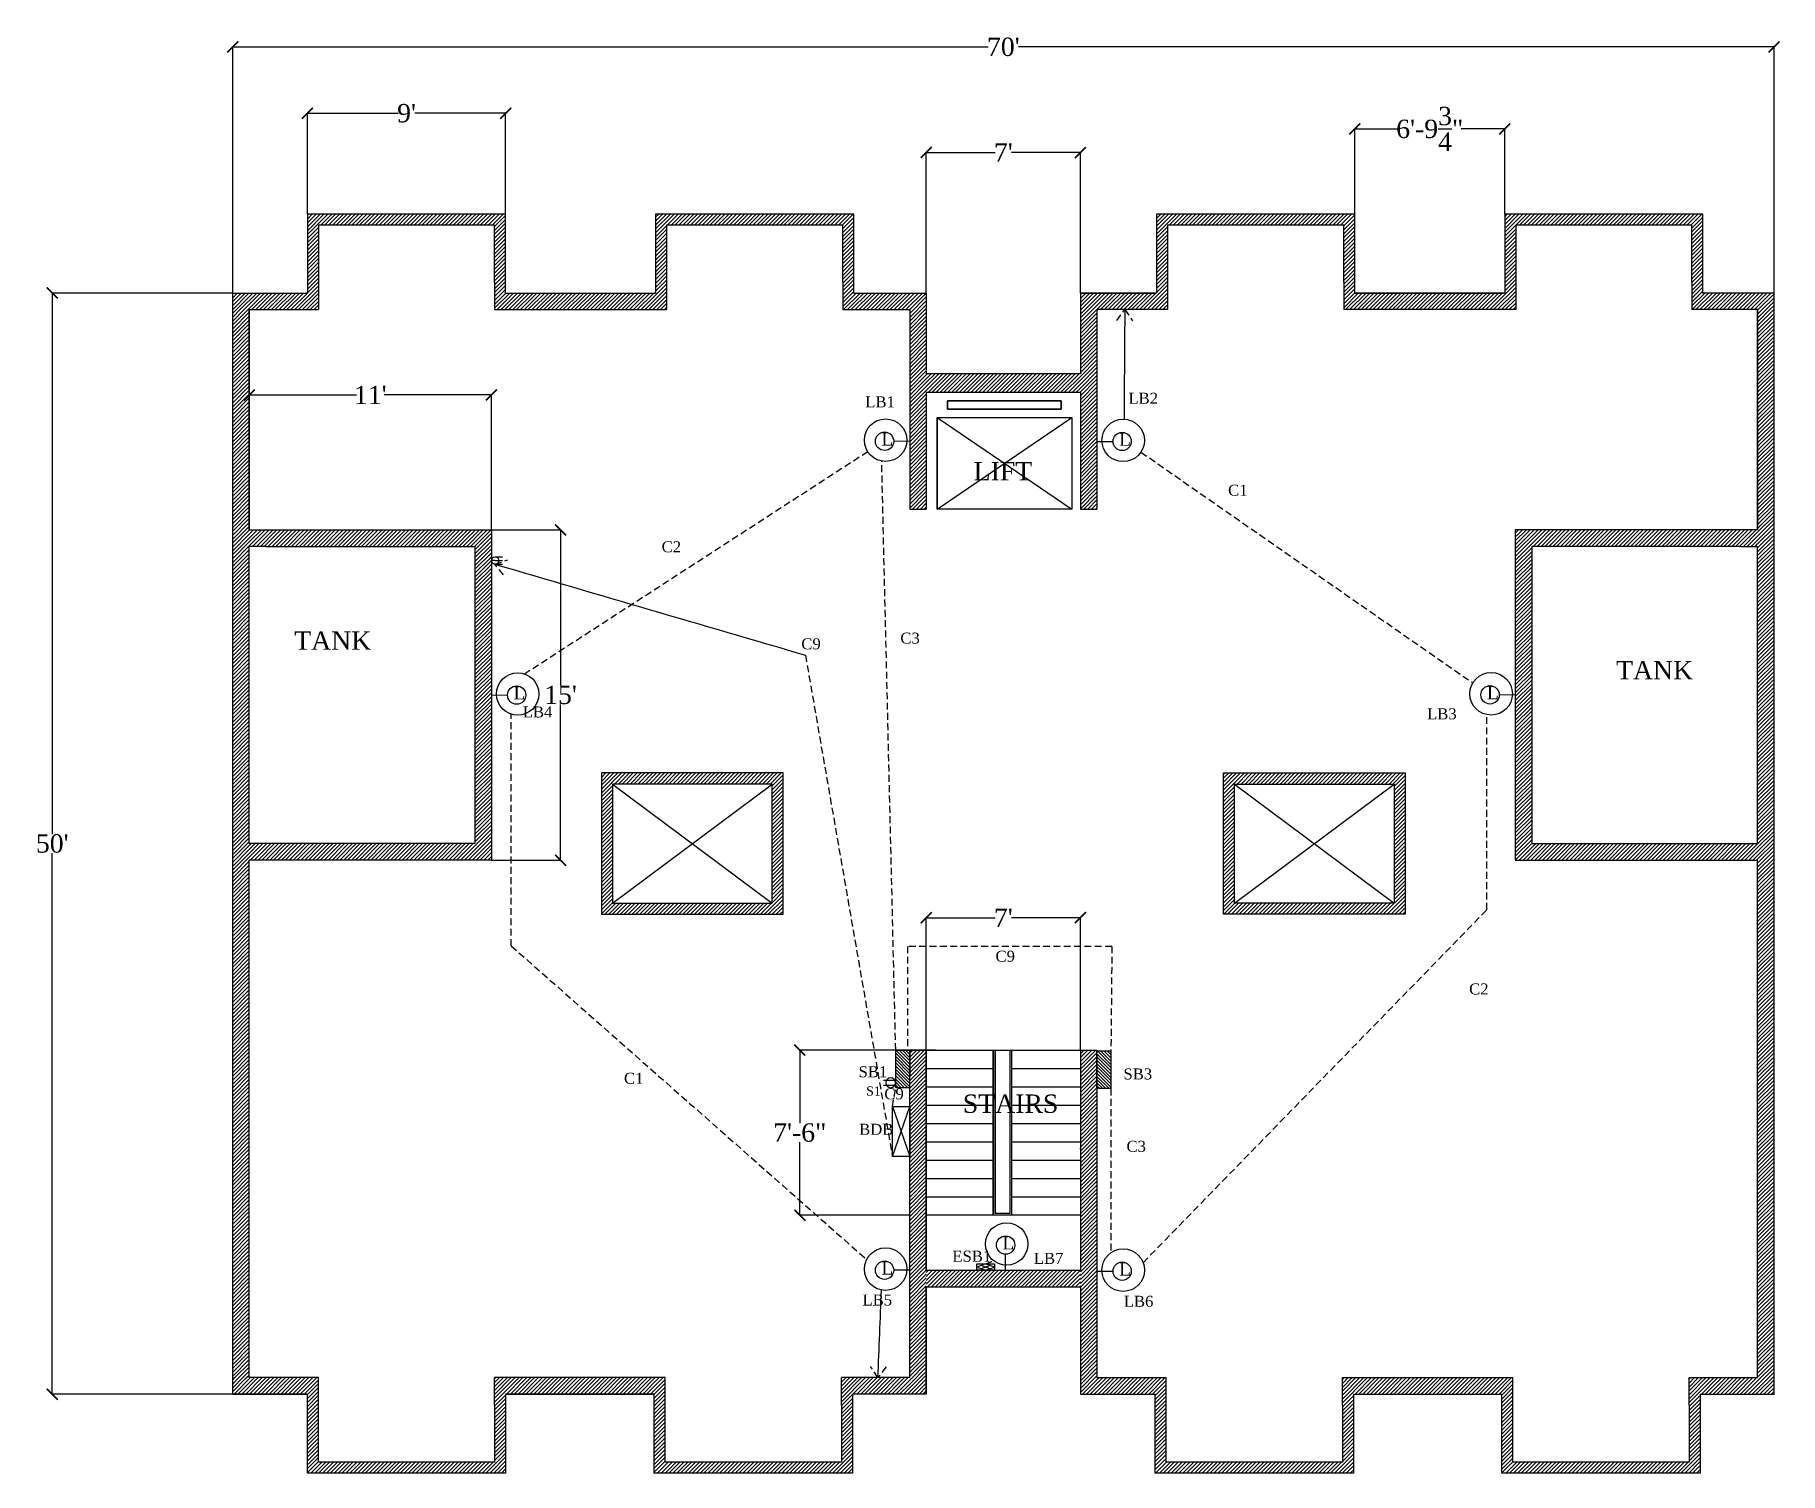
# Model space of a CAD drawing. Header units: inches. Extents: x -263 to 3557, y 209 to 1002.
# Drawn here: x 2606 to 3557, y 218 to 1002 of the extents above; entities that cross this region are included whole.
import ezdxf

# ---------------------------------------------------------------- set-up
doc = ezdxf.new("R2010")
doc.units = ezdxf.units.IN
doc.header["$LTSCALE"] = 15
doc.header["$MEASUREMENT"] = 0
doc.linetypes.add('HIDDEN', pattern=[0.375, 0.25, -0.125])
doc.layers.add('Conduit', color=5, linetype='HIDDEN', lineweight=20)
doc.layers.add('E-SWITCH-SOCKET', color=6, linetype='Continuous', lineweight=25)
for name, color, linetype in [('Conduit_Fan&Light', 34, 'Continuous'), ('ConFit_name', 222, 'Continuous'), ('ConFit_names', 18, 'Continuous'), ('Dimensions', 18, 'Continuous'), ('EC', 20, 'HIDDEN'), ('Fittings', 194, 'Continuous'), ('Fixtures', 34, 'Continuous'), ('GC', 152, 'HIDDEN'), ('Hatches', 150, 'Continuous'), ('Text', 11, 'Continuous')]:
    doc.layers.add(name, color=color, linetype=linetype)
doc.styles.get("Standard").update_dxf_attribs({"font": 'times.ttf', "height": 10})
doc.dimstyles.get("Standard").update_dxf_attribs({"dimtxt": 6, "dimasz": 6, "dimexe": 0.18, "dimexo": 0.0625, "dimgap": 0.09, "dimtad": 0, "dimtih": 1, "dimtoh": 1, "dimzin": 0, "dimdsep": 46, "dimlunit": 4, "dimtxsty": 'Standard', "dimblk": 'ARCHTICK', "dimcen": 0.0625, "dimadec": 0, "dimazin": 0, "dimtfac": 1, "dimtofl": 0, "dimtmove": 0, "dimatfit": 3, "dimfxl": 1, "dimtolj": 1, "dimtzin": 0, "dimarcsym": 0})
pattern_1 = [(45, (2868.8791, -260.861), (-1.0606602, 1.0606602), [])]

msp = doc.modelspace()

# ---------------------------------------------------------------- texts
at = {"layer": 'ConFit_name', "ltscale": 4, "char_height": 6, "attachment_point": 1}
for s, insert, width in [('SB1', (3054.426, 439.713), 49.15607), ('SB3', (3198.798, 438.5), 49.15607), ('BDB', (3054.743, 408.355), 37.62001), ('ESB1', (3105.544, 339.176), 49.15607)]:
    msp.add_mtext(s, dxfattribs=dict(at, insert=insert, width=width))
at = {"layer": 'ConFit_name', "lineweight": -2, "insert": (3058.549, 428.7), "char_height": 5, "width": 10, "attachment_point": 1}
msp.add_mtext('{\\C7;S1}', dxfattribs=at)
at = {"layer": 'ConFit_names', "ltscale": 4, "char_height": 6, "width": 62.38733, "attachment_point": 1}
for s, insert in [('LB1', (3058.08, 804.733)), ('LB2', (3201.509, 806.709)), ('LB4', (2871.42, 635.753)), ('LB3', (3364.28, 634.741)), ('LB7', (3149.958, 338.01)), ('LB5', (3056.563, 315.317)), ('LB6', (3198.973, 314.614))]:
    msp.add_mtext(s, dxfattribs=dict(at, insert=insert))
at = {"layer": 'GC', "lineweight": -2, "char_height": 6, "width": 9, "attachment_point": 1}
for s, insert in [('C1', (3255.821, 756.591)), ('C2', (2947.119, 725.778)), ('C3', (3077.203, 676.006)), ('C9', (3023.235, 672.877)), ('C9', (3129.062, 502.648)), ('C2', (3387.182, 484.813)), ('C1', (2926.59, 436.145)), ('C9', (3068.472, 427.664)), ('C3', (3200.442, 399.054))]:
    msp.add_mtext(s, dxfattribs=dict(at, insert=insert))
at = {"layer": 'Text', "char_height": 10, "attachment_point": 1}
for s, insert, width in [('LIFT', (3117.14, 768.963), 73.25), ('TANK', (2746.879, 676.639), 98.45246), ('TANK', (3467.27, 660.533), 98.45246), ('STAIRS', (3111.253, 424.306), 37.5)]:
    msp.add_mtext(s, dxfattribs=dict(at, insert=insert, width=width))

# ---------------------------------------------------------------- blocks, each defined once
blk = doc.blocks.new('_ArchTick')
at = {"color": 0, "linetype": 'ByBlock', "const_width": 0.15}
blk.add_lwpolyline([(-0.5, -0.5), (0.5, 0.5)], dxfattribs=at)
blk = doc.blocks.new('*D143')
at = {"layer": 'Defpoints', "color": 0, "lineweight": -2}
for p in [(3553.33, 995.14), (2713.33, 861), (3553.33, 861)]:
    blk.add_point(p, dxfattribs=at)
at = {"layer": 'Dimensions', "color": 0, "lineweight": -2}
for p, q in [((2713.33, 861.06), (2713.33, 995.32)), ((2713.33, 995.14), (3125.12, 995.14)), ((3553.33, 995.14), (3141.55, 995.14)), ((3553.33, 861.06), (3553.33, 995.32))]:
    blk.add_line(p, q, dxfattribs=at)
at = {"layer": 'Dimensions', "color": 0, "lineweight": -2, "xscale": 6, "yscale": 6, "zscale": 6, "rotation": 180}
blk.add_blockref('_ArchTick', (2713.33, 995.14), dxfattribs=at)
at = {"layer": 'Dimensions', "color": 0, "lineweight": -2, "xscale": 6, "yscale": 6, "zscale": 6}
blk.add_blockref('_ArchTick', (3553.33, 995.14), dxfattribs=at)
at = {"layer": 'Dimensions', "color": 0, "insert": (3133.33, 995.14), "char_height": 10, "attachment_point": 5}
blk.add_mtext("\\A1;70'", dxfattribs=at)
blk = doc.blocks.new('*D144')
at = {"layer": 'Defpoints', "color": 0, "lineweight": -2}
for p in [(3175.33, 937.64), (3091.33, 861), (3175.33, 861)]:
    blk.add_point(p, dxfattribs=at)
at = {"layer": 'Dimensions', "color": 0, "lineweight": -2}
for p, q in [((3091.33, 861.06), (3091.33, 937.82)), ((3091.33, 937.64), (3128.81, 937.64)), ((3175.33, 937.64), (3137.86, 937.64)), ((3175.33, 861.06), (3175.33, 937.82))]:
    blk.add_line(p, q, dxfattribs=at)
at = {"layer": 'Dimensions', "color": 0, "lineweight": -2, "xscale": 6, "yscale": 6, "zscale": 6, "rotation": 180}
blk.add_blockref('_ArchTick', (3091.33, 937.64), dxfattribs=at)
at = {"layer": 'Dimensions', "color": 0, "lineweight": -2, "xscale": 6, "yscale": 6, "zscale": 6}
blk.add_blockref('_ArchTick', (3175.33, 937.64), dxfattribs=at)
at = {"layer": 'Dimensions', "color": 0, "insert": (3133.33, 937.64), "char_height": 10, "attachment_point": 5}
blk.add_mtext("\\A1;7'", dxfattribs=at)
blk = doc.blocks.new('*D145')
at = {"color": 0, "lineweight": -2}
for p, q in [((3091.33, 448.56), (3091.33, 520.82)), ((3091.33, 520.64), (3128.81, 520.64)), ((3175.33, 520.64), (3137.86, 520.64)), ((3175.33, 448.56), (3175.33, 520.82))]:
    blk.add_line(p, q, dxfattribs=at)
at = {"layer": 'Defpoints', "color": 0, "lineweight": -2}
for p in [(3175.33, 520.64), (3091.33, 448.5), (3175.33, 448.5)]:
    blk.add_point(p, dxfattribs=at)
at = {"color": 0, "lineweight": -2, "xscale": 6, "yscale": 6, "zscale": 6, "rotation": 180}
blk.add_blockref('_ArchTick', (3091.33, 520.64), dxfattribs=at)
at = {"color": 0, "lineweight": -2, "xscale": 6, "yscale": 6, "zscale": 6}
blk.add_blockref('_ArchTick', (3175.33, 520.64), dxfattribs=at)
at = {"color": 0, "insert": (3133.33, 520.64), "char_height": 10, "attachment_point": 5}
blk.add_mtext("\\A1;7'", dxfattribs=at)
blk = doc.blocks.new('*D146')
at = {"color": 0, "lineweight": -2}
for p, q in [((3082.27, 448.5), (3022.2, 448.5)), ((3022.38, 448.5), (3022.38, 408.69)), ((3022.38, 358.5), (3022.38, 398.31)), ((3082.27, 358.5), (3022.2, 358.5))]:
    blk.add_line(p, q, dxfattribs=at)
at = {"layer": 'Defpoints', "color": 0, "lineweight": -2}
for p in [(3082.33, 448.5), (3022.38, 358.5), (3082.33, 358.5)]:
    blk.add_point(p, dxfattribs=at)
at = {"color": 0, "lineweight": -2, "xscale": 6, "yscale": 6, "zscale": 6}
for p, rotation in [((3022.38, 448.5), 90), ((3022.38, 358.5), 270)]:
    blk.add_blockref('_ArchTick', p, dxfattribs=dict(at, rotation=rotation))
at = {"color": 0, "insert": (3022.38, 403.5), "char_height": 10, "attachment_point": 5}
blk.add_mtext('\\A1;7\'-6"', dxfattribs=at)
blk = doc.blocks.new('LIGHTBULB2')
at = {"layer": 'Fittings'}
blk.add_line((0, 0), (-0.04, -8.76), dxfattribs=at)
at = {"layer": 'Fittings', "ltscale": 4}
blk.add_circle((-0.06, -13.75), 4.99, dxfattribs=at)
blk = doc.blocks.new('3PINA')
at = {"layer": 'Fixtures'}
for p, q in [((1.95, 0), (0, 0)), ((1.95, 2), (5.95, 2)), ((1.95, 0), (5.95, 0)), ((1.95, 0), (5.95, 0)), ((1.95, -2), (5.95, -2))]:
    blk.add_line(p, q, dxfattribs=at)
blk.add_circle((2, 0.01), 2, dxfattribs=at)
blk = doc.blocks.new('*D147')
at = {"layer": 'Defpoints', "color": 0, "lineweight": -2}
for p in [(2862.08, 959), (2754.08, 904), (2862.08, 904)]:
    blk.add_point(p, dxfattribs=at)
at = {"layer": 'Dimensions', "color": 0, "lineweight": -2}
for p, q in [((2754.08, 904.06), (2754.08, 959.18)), ((2754.08, 959), (2803.58, 959)), ((2862.08, 959), (2812.59, 959)), ((2862.08, 904.06), (2862.08, 959.18))]:
    blk.add_line(p, q, dxfattribs=at)
at = {"layer": 'Dimensions', "color": 0, "lineweight": -2, "xscale": 6, "yscale": 6, "zscale": 6, "rotation": 180}
blk.add_blockref('_ArchTick', (2754.08, 959), dxfattribs=at)
at = {"layer": 'Dimensions', "color": 0, "lineweight": -2, "xscale": 6, "yscale": 6, "zscale": 6}
blk.add_blockref('_ArchTick', (2862.08, 959), dxfattribs=at)
at = {"layer": 'Dimensions', "color": 0, "lineweight": -2, "insert": (2808.08, 959), "char_height": 10, "attachment_point": 5}
blk.add_mtext("\\A1;9'", dxfattribs=at)
blk = doc.blocks.new('_Open90')
at = {"color": 0, "linetype": 'ByBlock', "lineweight": -2}
for p, q in [((0, 0), (-1, 0)), ((-0.5, 0.5), (0, 0)), ((0, 0), (-0.5, -0.5))]:
    blk.add_line(p, q, dxfattribs=at)
blk = doc.blocks.new('*D148')
at = {"layer": 'Defpoints', "color": 0, "lineweight": -2}
for p in [(2854.33, 805.5), (2722.33, 732), (2854.33, 732)]:
    blk.add_point(p, dxfattribs=at)
at = {"layer": 'Dimensions', "color": 0, "lineweight": -2}
for p, q in [((2722.33, 732.06), (2722.33, 805.68)), ((2722.33, 805.5), (2780.71, 805.5)), ((2854.33, 805.5), (2795.96, 805.5)), ((2854.33, 732.06), (2854.33, 805.68))]:
    blk.add_line(p, q, dxfattribs=at)
at = {"layer": 'Dimensions', "color": 0, "lineweight": -2, "xscale": 6, "yscale": 6, "zscale": 6, "rotation": 180}
blk.add_blockref('_ArchTick', (2722.33, 805.5), dxfattribs=at)
at = {"layer": 'Dimensions', "color": 0, "lineweight": -2, "xscale": 6, "yscale": 6, "zscale": 6}
blk.add_blockref('_ArchTick', (2854.33, 805.5), dxfattribs=at)
at = {"layer": 'Dimensions', "color": 0, "lineweight": -2, "insert": (2788.33, 805.5), "char_height": 10, "attachment_point": 5}
blk.add_mtext("\\A1;11'", dxfattribs=at)
blk = doc.blocks.new('*D149')
at = {"layer": 'Defpoints', "color": 0, "lineweight": -2}
for p in [(2854.33, 732), (2854.33, 552), (2892, 552)]:
    blk.add_point(p, dxfattribs=at)
at = {"layer": 'Dimensions', "color": 0, "lineweight": -2}
for p, q in [((2854.39, 732), (2892.18, 732)), ((2892, 732), (2892, 647.18)), ((2892, 552), (2892, 636.82)), ((2854.39, 552), (2892.18, 552))]:
    blk.add_line(p, q, dxfattribs=at)
at = {"layer": 'Dimensions', "color": 0, "lineweight": -2, "xscale": 6, "yscale": 6, "zscale": 6}
for p, rotation in [((2892, 732), 90), ((2892, 552), 270)]:
    blk.add_blockref('_ArchTick', p, dxfattribs=dict(at, rotation=rotation))
at = {"layer": 'Dimensions', "color": 0, "lineweight": -2, "insert": (2892, 642), "char_height": 10, "attachment_point": 5}
blk.add_mtext("\\A1;15'", dxfattribs=at)
blk = doc.blocks.new('*D150')
at = {"layer": 'Defpoints', "color": 0, "lineweight": -2}
for p in [(3406.58, 950.5), (3324.83, 904), (3406.58, 904)]:
    blk.add_point(p, dxfattribs=at)
at = {"layer": 'Dimensions', "color": 0, "lineweight": -2}
for p, q in [((3324.83, 904.06), (3324.83, 950.68)), ((3324.83, 950.5), (3348.66, 950.5)), ((3406.58, 950.5), (3382.76, 950.5)), ((3406.58, 904.06), (3406.58, 950.68))]:
    blk.add_line(p, q, dxfattribs=at)
at = {"layer": 'Dimensions', "color": 0, "lineweight": -2, "xscale": 6, "yscale": 6, "zscale": 6, "rotation": 180}
blk.add_blockref('_ArchTick', (3324.83, 950.5), dxfattribs=at)
at = {"layer": 'Dimensions', "color": 0, "lineweight": -2, "xscale": 6, "yscale": 6, "zscale": 6}
blk.add_blockref('_ArchTick', (3406.58, 950.5), dxfattribs=at)
at = {"layer": 'Dimensions', "color": 0, "lineweight": -2, "insert": (3365.71, 950.5), "char_height": 10, "attachment_point": 5}
blk.add_mtext('\\A1;6\'-9{\\H1.000000x;\\S3/4;}"', dxfattribs=at)
blk = doc.blocks.new('*D151')
at = {"layer": 'Defpoints', "color": 0, "lineweight": -2}
for p in [(2713.33, 861.06), (2615, 261), (2713.33, 261)]:
    blk.add_point(p, dxfattribs=at)
at = {"layer": 'Dimensions', "color": 0, "lineweight": -2}
for p, q in [((2713.27, 861.06), (2614.82, 861.06)), ((2615, 861.06), (2615, 566.21)), ((2615, 261), (2615, 555.85)), ((2713.27, 261), (2614.82, 261))]:
    blk.add_line(p, q, dxfattribs=at)
at = {"layer": 'Dimensions', "color": 0, "lineweight": -2, "xscale": 6, "yscale": 6, "zscale": 6}
for p, rotation in [((2615, 861.06), 90), ((2615, 261), 270)]:
    blk.add_blockref('_ArchTick', p, dxfattribs=dict(at, rotation=rotation))
at = {"layer": 'Dimensions', "color": 0, "lineweight": -2, "insert": (2615, 561.03), "char_height": 10, "attachment_point": 5}
blk.add_mtext("\\A1;50'", dxfattribs=at)
blk = doc.blocks.new('DB')
at = {"layer": 'Fixtures', "lineweight": -2}
for p, q in [((-9.46, 27.19), (0, 0)), ((-9.46, 0), (0, 27.19))]:
    blk.add_line(p, q, dxfattribs=at)
blk.add_lwpolyline([(0, 0), (-9.46, 0), (-9.46, 27.19), (0, 27.19)], close=True, dxfattribs=at)
blk = doc.blocks.new('SB')
at = {"layer": 'Fixtures', "lineweight": -2}
h = blk.add_hatch(dxfattribs=at)
h.set_pattern_fill('ANSI31', color=256, scale=10, style=0)
h.set_pattern_definition([(45, (151.571, -705.9063), (-0.8838835, 0.8838835), [])])
h.paths.add_polyline_path([(0, 0), (0, 7.61), (-20.56, 7.61), (-20.56, 0)])
blk.add_lwpolyline([(-20.56, 7.61), (0, 7.61), (0, 0), (-20.56, 0)], close=True, dxfattribs=at)
blk = doc.blocks.new('conduit_light')
at = {"layer": 'Conduit_Fan&Light'}
blk.add_circle((0.57, 0.59), 11.58, dxfattribs=at)
at = {"layer": 'Conduit_Fan&Light', "insert": (-1.71, 4.63), "char_height": 7, "width": 15.2343, "attachment_point": 1}
blk.add_mtext('L', dxfattribs=at)
blk = doc.blocks.new('ESB')
at = {"layer": 'Fixtures', "lineweight": -2}
for p, q in [((-4.67, 0), (-9.55, -1.78)), ((0.21, -1.78), (-4.67, 0)), ((-9.55, -1.78), (-4.67, -3.56)), ((-7.11, -0.89), (-2.23, -2.67)), ((-7.11, -2.67), (-2.23, -0.89)), ((-4.67, -3.56), (0.21, -1.78))]:
    blk.add_line(p, q, dxfattribs=at)
blk.add_lwpolyline([(-9.55, 0), (0.21, 0), (0.21, -3.56), (-9.55, -3.56)], close=True, dxfattribs=at)
blk = doc.blocks.new('S2')
at = {"layer": 'Fixtures', "lineweight": -2}
for p, q in [((-1.32, -2.32), (-1.32, 3.91)), ((1.46, -2.24), (1.46, 3.91))]:
    blk.add_line(p, q, dxfattribs=at)
blk.add_circle((0, 0), 2.67, dxfattribs=at)

# ---------------------------------------------------------------- dimensions: what is measured, and where the dimension line sits
dim = msp.add_linear_dim(base=(3175.332, 520.639), p1=(3091.332, 448.5), p2=(3175.332, 448.5), dimstyle='Standard')
dim.commit()
dim.dimension.update_dxf_attribs({"geometry": '*D145', "text_midpoint": (3133.332, 520.639)})
dim = msp.add_linear_dim(base=(3022.379, 358.5), p1=(3082.332, 448.5), p2=(3082.332, 358.5), angle=90, dimstyle='Standard')
dim.commit()
dim.dimension.update_dxf_attribs({"geometry": '*D146', "text_midpoint": (3022.379, 403.5)})
at = {"layer": 'Dimensions'}
for base, p1, p2, picture, middle in [((3553.332, 995.139), (2713.332, 861), (3553.332, 861), '*D143', (3133.332, 995.139)), ((3175.332, 937.639), (3091.332, 861), (3175.332, 861), '*D144', (3133.332, 937.639))]:
    dim = msp.add_linear_dim(base=base, p1=p1, p2=p2, dimstyle='Standard', dxfattribs=at)
    dim.commit()
    dim.dimension.update_dxf_attribs({"geometry": picture, "text_midpoint": middle})
at = {"layer": 'Dimensions', "lineweight": -2}
for base, p1, p2, picture, middle in [((2862.082, 959), (2754.082, 904), (2862.082, 904), '*D147', (2808.082, 959)), ((3406.582, 950.5), (3324.832, 904), (3406.582, 904), '*D150', (3365.707, 950.5)), ((2854.332, 805.5), (2722.332, 732), (2854.332, 732), '*D148', (2788.332, 805.5))]:
    dim = msp.add_linear_dim(base=base, p1=p1, p2=p2, dimstyle='Standard', override={"dimldrblk": 'Open90'}, dxfattribs=at)
    dim.commit()
    dim.dimension.update_dxf_attribs({"geometry": picture, "text_midpoint": middle})
for base, p1, p2, picture, middle in [((2615, 261), (2713.332, 861.063), (2713.332, 261), '*D151', (2615, 561.031)), ((2892, 552), (2854.332, 732), (2854.332, 552), '*D149', (2892, 642))]:
    dim = msp.add_linear_dim(base=base, p1=p1, p2=p2, angle=90, dimstyle='Standard', override={"dimldrblk": 'Open90'}, dxfattribs=at)
    dim.commit()
    dim.dimension.update_dxf_attribs({"geometry": picture, "text_midpoint": middle})

# ---------------------------------------------------------------- hatches: boundary and pattern name
at = {"layer": 'Hatches'}
h = msp.add_hatch(dxfattribs=at)
h.set_pattern_fill('ANSI31', color=150, scale=12, style=0)
h.set_pattern_definition(pattern_1)
h.paths.add_polyline_path([(3091.332, 861), (3051.832, 861), (3051.832, 904), (2943.832, 904), (2943.832, 861), (2943.082, 861), (2862.082, 861), (2862.082, 904), (2754.082, 904), (2754.082, 861), (2713.332, 861), (2713.332, 852), (2722.332, 852), (2760.082, 852), (2760.082, 861), (2760.082, 867), (2760.082, 898), (2856.082, 898), (2856.082, 867), (2856.082, 861), (2856.082, 852), (2902.332, 852), (2949.832, 852), (2949.832, 861), (2949.832, 867), (2949.832, 898), (3045.832, 898), (3045.832, 867), (3045.832, 861), (3045.832, 852), (3082.332, 852), (3082.332, 743.25), (3091.332, 743.25), (3091.332, 793.25), (3091.332, 807)])
h = msp.add_hatch(dxfattribs=at)
h.set_pattern_fill('ANSI31', color=150, scale=12, style=0)
h.set_pattern_definition(pattern_1)
h.paths.add_polyline_path([(3222.832, 861), (3222.832, 867), (3222.832, 898), (3318.832, 898), (3318.832, 867), (3318.832, 861), (3318.832, 852), (3412.582, 852), (3412.582, 861), (3412.582, 867), (3412.582, 898), (3508.582, 898), (3508.582, 867), (3508.582, 861), (3508.582, 852), (3544.332, 852), (3553.332, 852), (3553.332, 861), (3514.582, 861), (3514.582, 904), (3406.582, 904), (3406.582, 861), (3355.332, 861), (3324.832, 861), (3324.832, 861), (3324.832, 904), (3216.832, 904), (3216.832, 861), (3216.082, 861), (3175.332, 861), (3175.332, 743.25), (3184.332, 743.25), (3184.332, 852), (3222.832, 852)])
h = msp.add_hatch(dxfattribs=at)
h.set_pattern_fill('ANSI31', color=150, scale=12, style=0)
h.set_pattern_definition(pattern_1)
h.paths.add_polyline_path([(2722.332, 852), (2713.332, 852), (2713.332, 723), (2713.332, 270), (2722.332, 270)])
h = msp.add_hatch(dxfattribs=at)
h.set_pattern_fill('ANSI31', color=150, scale=12, style=0)
h.set_pattern_definition(pattern_1)
h.paths.add_polyline_path([(3553.332, 852), (3544.332, 852), (3544.332, 732), (3544.332, 552), (3544.332, 270), (3544.332, 261), (3553.332, 261)])
h = msp.add_hatch(dxfattribs=at)
h.set_pattern_fill('ANSI31', color=150, scale=12, style=0)
h.set_pattern_definition(pattern_1)
h.paths.add_polyline_path([(3175.332, 817), (3091.332, 817), (3091.332, 807), (3175.332, 807)])
h = msp.add_hatch(dxfattribs=at)
h.set_pattern_fill('ANSI31', color=150, scale=12, style=0)
h.set_pattern_definition(pattern_1)
h.paths.add_polyline_path([(2854.332, 732), (2722.332, 732), (2722.332, 723), (2731.332, 723), (2845.332, 723), (2845.332, 561), (2731.332, 561), (2722.332, 561), (2722.332, 552), (2854.332, 552)])
h = msp.add_hatch(dxfattribs=at)
h.set_pattern_fill('ANSI31', color=150, scale=12, style=0)
h.set_pattern_definition(pattern_1)
h.paths.add_polyline_path([(3544.332, 561), (3535.332, 561), (3421.332, 561), (3421.332, 723), (3535.332, 723), (3544.332, 723), (3544.332, 732), (3412.332, 732), (3412.332, 552), (3544.332, 552)])
h = msp.add_hatch(dxfattribs=at)
h.set_pattern_fill('ANSI31', color=150, scale=12, style=0)
h.set_pattern_definition(pattern_1)
h.paths.add_polyline_path([(3013.332, 599.5), (2914.332, 599.5), (2914.332, 522.5), (3013.332, 522.5)])
h.paths.add_polyline_path([(3007.332, 528.5), (2920.332, 528.5), (2920.332, 593.5), (3007.332, 593.5)], flags=16)
h = msp.add_hatch(dxfattribs=at)
h.set_pattern_fill('ANSI31', color=150, scale=12, style=0)
h.set_pattern_definition(pattern_1)
h.paths.add_polyline_path([(3352.332, 599.5), (3253.332, 599.5), (3253.332, 522.5), (3352.332, 522.5)])
h.paths.add_polyline_path([(3259.332, 593.5), (3346.332, 593.5), (3346.332, 528.5), (3259.332, 528.5)], flags=16)
h = msp.add_hatch(dxfattribs=at)
h.set_pattern_fill('ANSI31', color=150, scale=12, style=0)
h.set_pattern_definition(pattern_1)
h.paths.add_polyline_path([(3091.332, 448.5), (3082.332, 448.5), (3082.332, 270), (3082.332, 261), (3091.332, 261)])
h = msp.add_hatch(dxfattribs=at)
h.set_pattern_fill('ANSI31', color=150, scale=12, style=0)
h.set_pattern_definition(pattern_1)
h.paths.add_polyline_path([(3184.332, 448.5), (3175.332, 448.5), (3175.332, 358.5), (3175.332, 261), (3216.082, 261), (3216.082, 218), (3324.082, 218), (3324.082, 261), (3405.082, 261), (3405.082, 218), (3513.082, 218), (3513.082, 261), (3544.332, 261), (3544.332, 270), (3507.082, 270), (3507.082, 261), (3507.082, 255), (3507.082, 224), (3411.082, 224), (3411.082, 255), (3411.082, 261), (3411.082, 270), (3318.082, 270), (3318.082, 261), (3318.082, 255), (3318.082, 224), (3222.082, 224), (3222.082, 255), (3222.082, 261), (3222.082, 270), (3184.332, 270)])
at = {"layer": 'Hatches', "lineweight": -2}
h = msp.add_hatch(dxfattribs=at)
h.set_pattern_fill('ANSI31', color=256, scale=12, style=0)
h.paths.add_polyline_path([(3175.332, 328.5), (3091.332, 328.5), (3091.332, 319.5), (3175.332, 319.5)])
at = {"layer": 'Hatches'}
h = msp.add_hatch(dxfattribs=at)
h.set_pattern_fill('ANSI31', color=150, scale=12, style=0)
h.set_pattern_definition(pattern_1)
h.paths.add_polyline_path([(2760.082, 270), (2722.332, 270), (2713.332, 270), (2713.332, 261), (2754.082, 261), (2754.082, 218), (2862.082, 218), (2862.082, 261), (2943.082, 261), (2943.082, 218), (3051.082, 218), (3051.082, 261), (3082.332, 261), (3082.332, 270), (3045.082, 270), (3045.082, 261), (3045.082, 255), (3045.082, 224), (2949.082, 224), (2949.082, 255), (2949.082, 261), (2949.082, 270), (2856.082, 270), (2856.082, 261), (2856.082, 255), (2856.082, 224), (2760.082, 224), (2760.082, 255), (2760.082, 261)])

# ---------------------------------------------------------------- linework, layer by layer
for p, q in [((2760.082, 867), (2760.082, 861)), ((2856.082, 867), (2856.082, 861)), ((2949.832, 867), (2949.832, 861)), ((3045.832, 867), (3045.832, 861)), ((3222.832, 867), (3222.832, 861)), ((3318.832, 867), (3318.832, 861)), ((3412.582, 867), (3412.582, 861)), ((3508.582, 867), (3508.582, 861)), ((2713.332, 861), (2754.082, 861)), ((2754.082, 861), (2753.332, 861)), ((2760.082, 861), (2760.082, 852)), ((2856.082, 861), (2856.082, 852)), ((2862.082, 861), (2943.082, 861)), ((2943.832, 861), (2943.082, 861)), ((2949.832, 861), (2949.832, 852)), ((3045.832, 861), (3045.832, 852)), ((3091.332, 861), (3091.332, 861)), ((3091.332, 861), (3091.332, 817)), ((3091.332, 861), (3091.332, 817)), ((3175.332, 861), (3216.082, 861)), ((3175.332, 861), (3175.332, 817)), ((3216.832, 861), (3216.082, 861)), ((3216.777, 863.1), (3216.832, 863.103)), ((3222.832, 861), (3222.832, 852)), ((3318.832, 861), (3318.832, 852)), ((3324.832, 861), (3405.832, 861)), ((3406.582, 861), (3405.832, 861)), ((3406.527, 863.1), (3406.582, 863.103)), ((3412.582, 861), (3412.582, 852)), ((3508.582, 861), (3508.582, 852)), ((2722.332, 852), (2722.332, 732)), ((3082.332, 852), (3082.332, 743.25)), ((3544.332, 852), (3544.332, 732)), ((3091.332, 807), (3175.332, 807)), ((3091.332, 807), (3091.332, 793.25)), ((3091.332, 807), (3091.332, 743.25)), ((3102.832, 802.25), (3164.832, 802.25)), ((3175.332, 807), (3175.332, 743.25)), ((3091.332, 793.25), (3091.332, 743.25)), ((3097.332, 793.25), (3097.332, 743.25)), ((3082.332, 743.25), (3091.332, 743.25)), ((3175.332, 743.25), (3184.332, 743.25)), ((2731.332, 723), (2722.332, 723)), ((3535.332, 723), (3544.332, 723)), ((2920.332, 593.5), (3007.332, 528.5)), ((2920.332, 528.5), (3007.332, 593.5)), ((3259.332, 593.5), (3346.332, 528.5)), ((3259.332, 528.5), (3346.332, 593.5)), ((2731.332, 561), (2722.332, 561)), ((3535.332, 561), (3544.332, 561)), ((3082.332, 270), (3082.332, 448.5)), ((3082.332, 448.5), (3091.332, 448.5)), ((3091.332, 448.5), (3127.832, 448.5)), ((3091.332, 448.5), (3091.332, 448.5)), ((3091.332, 328.5), (3091.332, 448.5)), ((3127.832, 448.5), (3127.832, 358.5)), ((3128.832, 448.5), (3128.832, 359.5)), ((3136.832, 448.5), (3136.832, 359.5)), ((3137.582, 448.5), (3175.332, 448.5)), ((3137.832, 448.5), (3137.832, 358.5)), ((3175.332, 448.5), (3184.332, 448.5)), ((3091.332, 438.5), (3127.832, 438.5)), ((3137.832, 438.5), (3175.332, 438.5)), ((3091.332, 428.5), (3127.832, 428.5)), ((3137.832, 428.5), (3175.332, 428.5)), ((3091.332, 418.5), (3127.832, 418.5)), ((3137.832, 418.5), (3175.332, 418.5)), ((3091.332, 408.5), (3127.832, 408.5)), ((3137.832, 408.5), (3175.332, 408.5)), ((3091.332, 398.5), (3127.832, 398.5)), ((3137.832, 398.5), (3175.332, 398.5)), ((3175.332, 394.5), (3175.332, 395)), ((3091.332, 388.5), (3127.832, 388.5)), ((3137.832, 388.5), (3175.332, 388.5)), ((3091.332, 378.5), (3127.832, 378.5)), ((3137.832, 378.5), (3175.332, 378.5)), ((3091.332, 368.5), (3127.832, 368.5)), ((3137.832, 368.5), (3175.332, 368.5)), ((3091.332, 328.5), (3175.332, 328.5)), ((3091.332, 261), (3091.332, 319.5)), ((3091.332, 319.5), (3175.332, 319.5)), ((2760.082, 261), (2760.082, 270)), ((2856.082, 261), (2856.082, 270)), ((2949.082, 261), (2949.082, 270)), ((3045.082, 261), (3045.082, 270)), ((3222.082, 261), (3222.082, 270)), ((3318.082, 261), (3318.082, 270)), ((3411.082, 261), (3411.082, 270)), ((3507.082, 261), (3507.082, 270)), ((2713.332, 261), (2754.082, 261)), ((2760.082, 255), (2760.082, 261)), ((2856.082, 255), (2856.082, 261)), ((2862.082, 261), (2943.082, 261)), ((2949.082, 255), (2949.082, 261)), ((3045.082, 255), (3045.082, 261)), ((3175.332, 261), (3216.082, 261)), ((3222.082, 255), (3222.082, 261)), ((3318.082, 255), (3318.082, 261)), ((3324.082, 261), (3405.082, 261)), ((3411.082, 255), (3411.082, 261)), ((3411.082, 261), (3411.082, 261)), ((3507.082, 255), (3507.082, 261))]:
    msp.add_line(p, q)
at = {"ltscale": 4}
msp.add_line((2854.332, 732), (2854.332, 642), dxfattribs=at)
for points in [[(2862.082, 861), (2862.082, 904), (2754.082, 904), (2754.082, 861)], [(3051.832, 861), (3051.832, 904), (2943.832, 904), (2943.832, 861)], [(3324.832, 861), (3324.832, 904), (3216.832, 904), (3216.832, 861)], [(3514.582, 861), (3514.582, 904), (3406.582, 904), (3406.582, 861)], [(2856.082, 867), (2856.082, 898), (2760.082, 898), (2760.082, 867)], [(3045.832, 867), (3045.832, 898), (2949.832, 898), (2949.832, 867)], [(3318.832, 867), (3318.832, 898), (3222.832, 898), (3222.832, 867)], [(3508.582, 867), (3508.582, 898), (3412.582, 898), (3412.582, 867)], [(2754.082, 261), (2713.332, 261), (2713.332, 861), (2754.082, 861)], [(2713.332, 723), (2713.332, 861), (2754.082, 861)], [(2862.082, 861), (2943.832, 861)], [(2862.082, 861), (2911.332, 861)], [(3051.832, 861), (3091.332, 861), (3091.332, 817)], [(3216.832, 861), (3175.332, 861), (3175.332, 817)], [(3406.582, 861), (3324.832, 861)], [(3406.582, 861), (3355.332, 861)], [(3513.082, 261), (3553.332, 261), (3553.332, 861), (3514.582, 861)], [(3553.332, 723), (3553.332, 861), (3514.582, 861)], [(2722.332, 731.74), (2722.332, 852), (2760.082, 852)], [(2722.332, 732), (2722.332, 852), (2760.082, 852)], [(2856.082, 852), (2949.832, 852)], [(2856.082, 852), (2902.332, 852)], [(3045.832, 852), (3082.332, 852)], [(3222.832, 852), (3184.332, 852), (3184.332, 743.25)], [(3412.582, 852), (3318.832, 852)], [(3544.332, 732), (3544.332, 852), (3508.582, 852)], [(3091.332, 807), (3175.332, 807)], [(3164.832, 802.25), (3164.832, 797.75), (3102.832, 797.75), (3102.832, 802.25)], [(3175.332, 807), (3175.332, 743.25)], [(2722.332, 731.74), (2722.332, 732), (2854.332, 732), (2854.332, 552), (2722.332, 552)], [(2722.332, 561), (2722.332, 723.255)], [(2722.332, 561), (2722.332, 723.255)], [(2731.332, 723), (2845.332, 723), (2845.332, 561), (2731.332, 561)], [(3544.332, 732), (3412.332, 732), (3412.332, 552), (3544.332, 552)], [(3535.332, 723), (3421.332, 723), (3421.332, 561), (3535.332, 561)], [(3544.332, 560.963), (3544.332, 723)], [(3544.332, 560.963), (3544.332, 723)], [(2760.082, 270), (2722.332, 270), (2722.332, 552)], [(3507.082, 270), (3544.332, 270), (3544.332, 552)], [(3091.332, 448.5), (3091.332, 328.5)], [(3137.582, 358.5), (3127.832, 358.5), (3127.832, 448.5), (3137.582, 448.5)], [(3136.832, 359.5), (3128.832, 359.5), (3128.832, 447.5)], [(3175.332, 448.5), (3175.332, 328.5)], [(3184.332, 448.5), (3184.332, 270), (3222.082, 270)], [(3091.332, 319.5), (3091.332, 261), (3051.082, 261)], [(3175.332, 319.5), (3175.332, 261), (3216.082, 261)], [(2949.082, 270), (2856.082, 270)], [(3082.332, 270), (3045.082, 270)], [(3318.082, 270), (3411.082, 270)], [(2862.082, 261), (2862.082, 218), (2754.082, 218), (2754.082, 261)], [(2943.082, 261), (2862.082, 261)], [(3051.082, 261), (3051.082, 218), (2943.082, 218), (2943.082, 261)], [(3324.082, 261), (3324.082, 218), (3216.082, 218), (3216.082, 261)], [(3324.082, 261), (3405.082, 261)], [(3513.082, 261), (3513.082, 218), (3405.082, 218), (3405.082, 261)], [(2856.082, 255), (2856.082, 224), (2760.082, 224), (2760.082, 255)], [(3045.082, 255), (3045.082, 224), (2949.082, 224), (2949.082, 255)], [(3318.082, 255), (3318.082, 224), (3222.082, 224), (3222.082, 255)], [(3507.082, 255), (3507.082, 224), (3411.082, 224), (3411.082, 255)]]:
    msp.add_lwpolyline(points)
for points in [[(3013.332, 599.5), (2914.332, 599.5), (2914.332, 522.5), (3013.332, 522.5)], [(3253.332, 599.5), (3352.332, 599.5), (3352.332, 522.5), (3253.332, 522.5)], [(3007.332, 593.5), (2920.332, 593.5), (2920.332, 528.5), (3007.332, 528.5)], [(3259.332, 593.5), (3346.332, 593.5), (3346.332, 528.5), (3259.332, 528.5)], [(3091.332, 448.5), (3175.332, 448.5), (3175.332, 358.5), (3091.332, 358.5)]]:
    msp.add_lwpolyline(points, close=True)
at = {"layer": 'Conduit', "ltscale": 4}
msp.add_line((3082.332, 328.5), (3082.332, 328.5), dxfattribs=at)
msp.add_line((3082.332, 328.5), (3082.332, 328.5), dxfattribs=at)
msp.add_line((3082.332, 328.5), (3082.332, 328.5), dxfattribs=at)
at = {"layer": 'EC', "lineweight": -2}
msp.add_line((3123.669, 332.057), (3128.074, 333.661), dxfattribs=at)
at = {"layer": 'Fittings', "lineweight": -2}
for p, q in [((3164.782, 802.328), (3102.832, 802.328)), ((3102.832, 802.328), (3102.832, 797.75)), ((3164.782, 797.75), (3164.782, 802.328)), ((3097.332, 793.25), (3170.582, 743.25)), ((3097.332, 743.25), (3170.582, 793.25)), ((3102.832, 797.75), (3164.782, 797.75))]:
    msp.add_line(p, q, dxfattribs=at)
at = {"layer": 'Fittings'}
msp.add_lwpolyline([(3097.332, 793.25), (3170.582, 793.25), (3170.582, 743.25), (3097.332, 743.25)], close=True, dxfattribs=at)
at = {"layer": 'GC', "lineweight": -2}
for p, q in [((3059.441, 774.57), (2872.5, 653.453)), ((3208.312, 774.371), (3389.213, 648.574)), ((3074.661, 448.5), (3067.02, 769.487)), ((3025.468, 663.695), (3072.876, 390.5)), ((2865.132, 505.254), (2865.132, 631.509)), ((3396.875, 525), (3396.875, 631.297)), ((3209.499, 332.634), (3396.875, 525)), ((2865.132, 505.254), (3058.833, 334.385)), ((3192.5, 505), (3081.042, 505)), ((3081.042, 505), (3081.042, 448.5)), ((3192.5, 505), (3191.94, 448.061)), ((3072.876, 417.693), (3074.661, 427.939)), ((3191.94, 427.5), (3191.94, 338.025)), ((3048.5, 343.5), (3048.5, 343.5))]:
    msp.add_line(p, q, dxfattribs=at)
at = {"layer": 'GC', "ltscale": 4}
for p, q in [((3096.332, 448.5), (3082.332, 448.5)), ((3082.332, 448.5), (3082.332, 434.194))]:
    msp.add_line(p, q, dxfattribs=at)
at = {"layer": 'Hatches', "color": 0}
for points in [[(3175.332, 817), (3091.332, 817)], [(3091.332, 807), (3175.332, 807)]]:
    msp.add_lwpolyline(points, dxfattribs=at)

# ---------------------------------------------------------------- block references
at = {"ltscale": 4, "rotation": 90}
msp.add_blockref('LIGHTBULB2', (2854.332, 642.008), dxfattribs=at)
at = {"layer": 'Conduit_Fan&Light', "lineweight": -2}
for p in [(3068.583, 780.276), (3198.08, 780.159), (2868.08, 641.949), (3398.583, 642.059), (3134.562, 342.247), (3068.583, 328.559), (3198.08, 328.007)]:
    msp.add_blockref('conduit_light', p, dxfattribs=at)
at = {"layer": 'E-SWITCH-SOCKET'}
msp.add_blockref('3PINA', (2854.332, 715.247), dxfattribs=at)
at = {"layer": 'Fittings', "ltscale": 4}
for p, rotation in [((3082.332, 780.218), 270), ((3184.332, 780.218), 90), ((3412.332, 642), 270), ((3082.332, 328.5), 270), ((3184.332, 328.066), 90)]:
    msp.add_blockref('LIGHTBULB2', p, dxfattribs=dict(at, rotation=rotation))
at = {"layer": 'Fittings', "rotation": 180}
msp.add_blockref('LIGHTBULB2', (3134.503, 328.499), dxfattribs=at)
at = {"layer": 'Fixtures', "lineweight": -2}
for name, p, rotation in [('SB', (3082.269, 448.5), 90), ('SB', (3184.332, 427.5), 270), ('ESB', (3119, 328.5), 180)]:
    msp.add_blockref(name, p, dxfattribs=dict(at, rotation=rotation))
at = {"layer": 'Fixtures', "lineweight": -2, "xscale": -1, "rotation": 90}
msp.add_blockref('S2', (3071.913, 430.67), dxfattribs=at)
at = {"layer": 'Fixtures', "lineweight": -2}
msp.add_blockref('DB', (3082.332, 390.5), dxfattribs=at)

msp.set_redraw_order([(e.dxf.handle, doc.entitydb.next_handle()) for e in msp.query("TEXT MTEXT ATTDEF DIMENSION ARC_DIMENSION")])  # texts and dimensions are drawn at this point

# ---------------------------------------------------------------- leaders
at = {"layer": 'GC', "path_type": 1}
for points in [[(3199.5, 852), (3199.086, 792.313)], [(2856.28, 713.247), (3025.468, 663.695)], [(3065, 270), (3066.875, 317.797)]]:
    msp.add_leader(points, dimstyle='Standard', override={"dimgap": 0.09, "dimtad": 0, "dimldrblk": 'Open90'}, dxfattribs=at)

doc.saveas('drawing.dxf')
